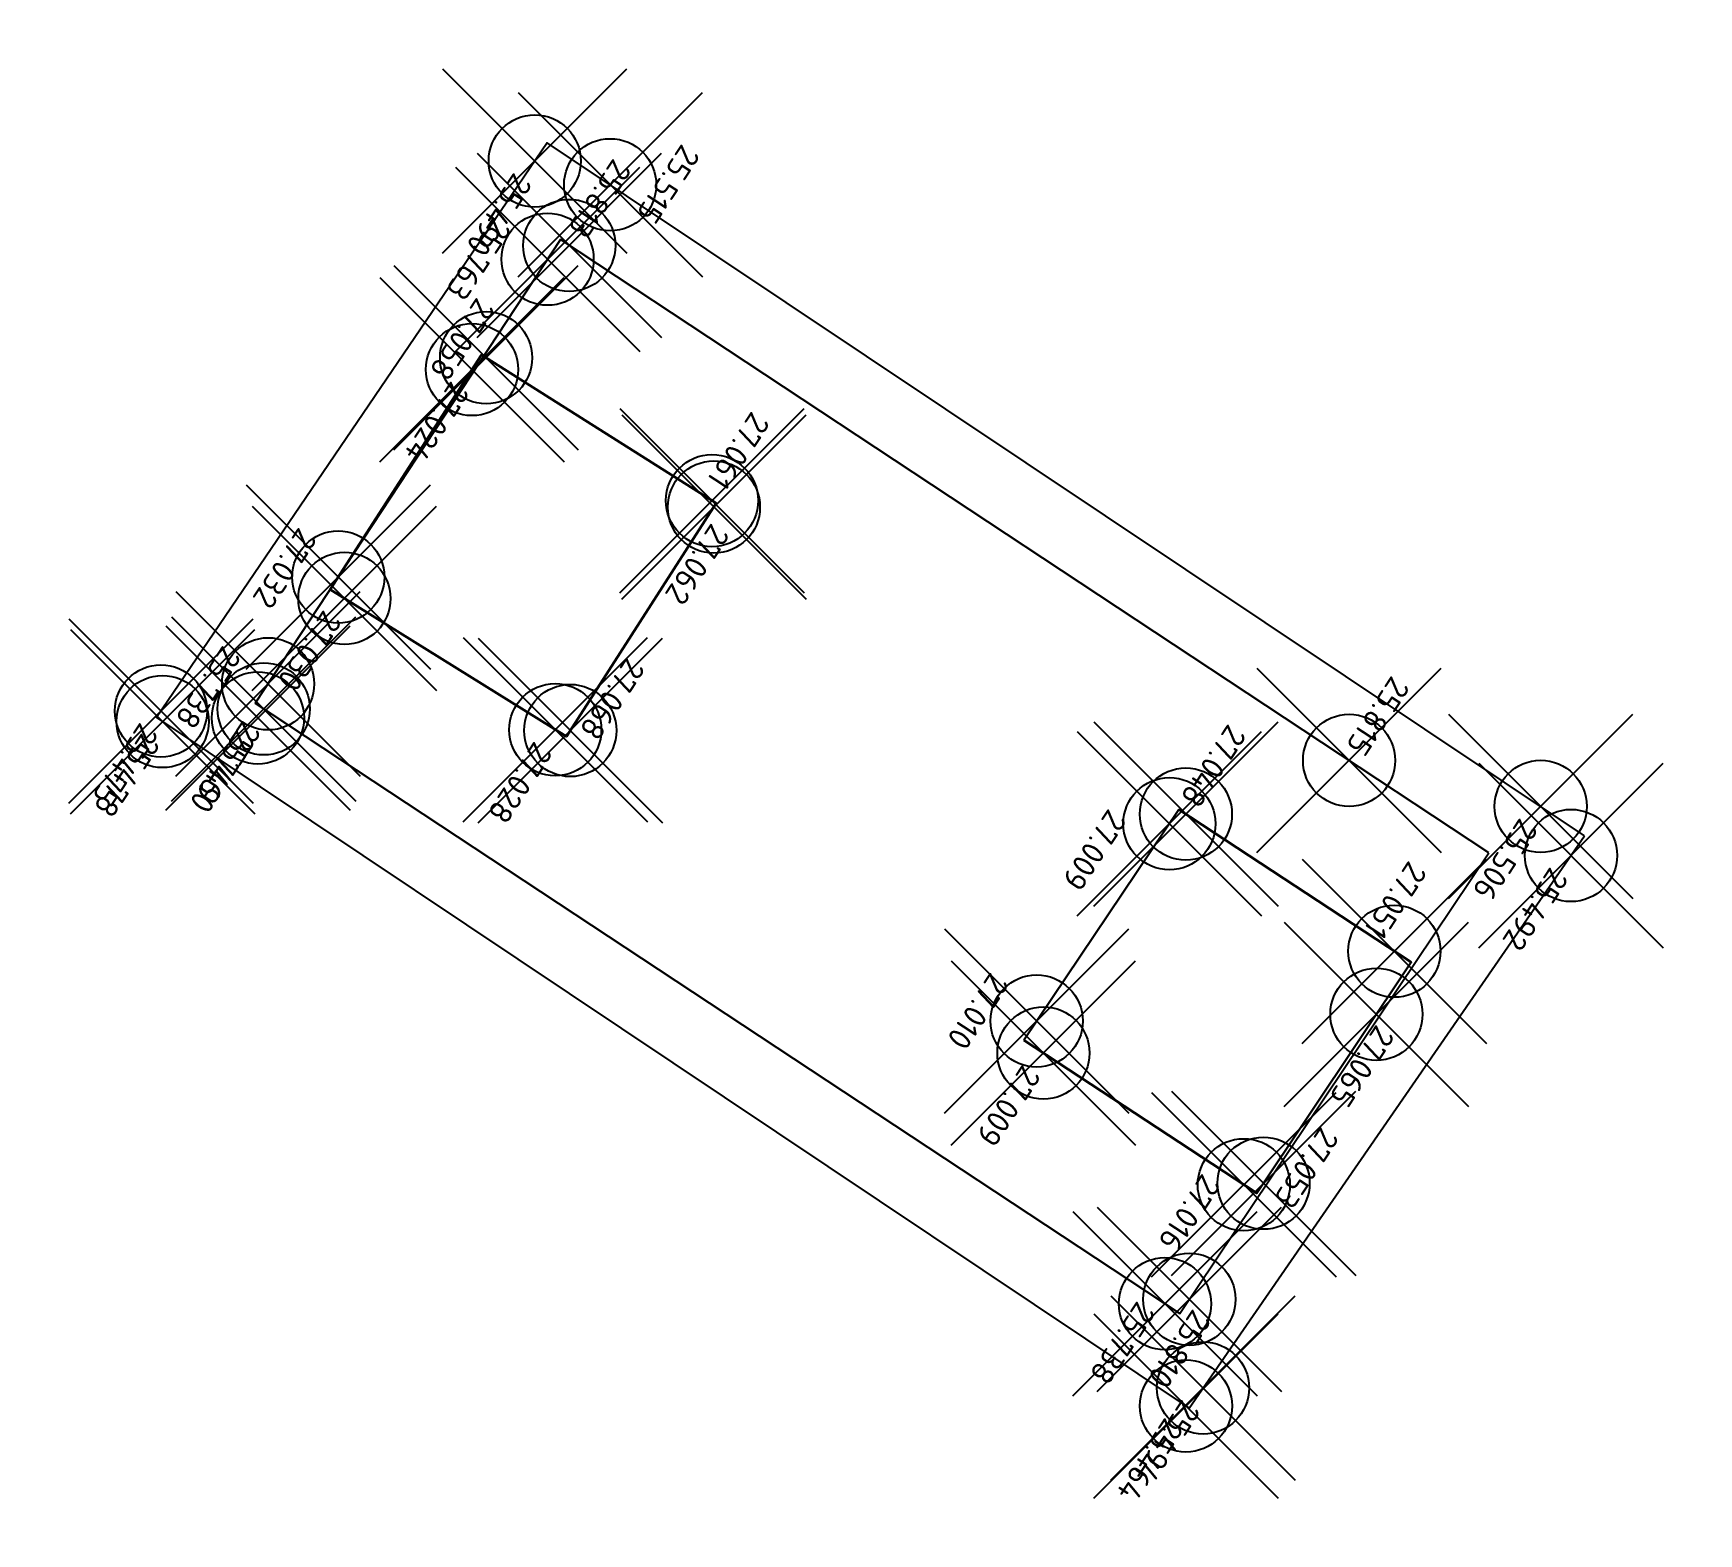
# Model space of a CAD drawing. Header units: millimetres. Extents: x 3214760 to 3224023, y 538957 to 542465.
# Drawn here: x 3221896.742 to 3221900.356, y 541116.384 to 541119.639 of the extents above; entities that cross this region are included whole.
import ezdxf

# ---------------------------------------------------------------- set-up
doc = ezdxf.new("R2010")
doc.units = ezdxf.units.MM
doc.header["$PDMODE"] = 35
doc.header["$PDSIZE"] = 0.2
doc.layers.add('Отметки фундамента', color=7, linetype='Continuous')
doc.layers.add('Фундамент', color=7, linetype='Continuous')
doc.styles.add('СПДС', font='isocpeur.ttf')

msp = doc.modelspace()

# ---------------------------------------------------------------- texts
at = {"layer": 'Отметки фундамента', "color": 2, "style": 'СПДС'}
for s, p in [('25.515', (3221898.1499, 541119.4019, 53.8609)), ('25.490', (3221897.7857, 541119.3398, 53.8358)), ('25.475', (3221896.9747, 541118.1468, 53.8212)), ('25.478', (3221896.9782, 541118.1238, 53.8238)), ('25.460', (3221897.185, 541118.1315, 53.806)), ('25.506', (3221899.9683, 541117.9398, 53.852)), ('25.492', (3221900.0341, 541117.8331, 53.8378)), ('25.494', (3221899.2357, 541116.6782, 53.8395)), ('25.464', (3221899.1986, 541116.639, 53.8096))]:
    msp.add_text(s, height=0.05, rotation=236.6461, dxfattribs=at).set_placement(p)
at = {"layer": 'Отметки фундамента', "color": 1, "style": 'СПДС'}
for s, p in [('25.813', (3221898.0013, 541119.3704, 54.1585)), ('25.763', (3221897.7407, 541119.2425, 54.109)), ('27.058', (3221897.7051, 541119.0688, 55.4038)), ('27.024', (3221897.6495, 541118.8874, 55.3695)), ('27.061', (3221898.3015, 541118.8217, 55.407)), ('27.032', (3221897.3189, 541118.5702, 55.3777)), ('27.062', (3221898.2141, 541118.5792, 55.408)), ('27.030', (3221897.3727, 541118.3909, 55.3764)), ('25.738', (3221897.1543, 541118.3139, 54.0844)), ('27.068', (3221898.0307, 541118.2888, 55.4138)), ('25.815', (3221899.69, 541118.2481, 54.1605)), ('25.749', (3221897.1976, 541118.1513, 54.0948)), ('27.048', (3221899.3354, 541118.1437, 55.3935)), ('27.028', (3221897.8301, 541118.1061, 55.3743)), ('27.009', (3221899.0756, 541117.9596, 55.3547)), ('27.051', (3221899.7273, 541117.847, 55.3971)), ('27.010', (3221898.82, 541117.6051, 55.3555)), ('27.065', (3221899.6571, 541117.4915, 55.4107)), ('27.009', (3221898.8894, 541117.4047, 55.3552)), ('27.053', (3221899.5364, 541117.2706, 55.3993)), ('27.016', (3221899.2794, 541117.1685, 55.3622)), ('25.738', (3221899.138, 541116.8919, 54.0841)), ('25.810', (3221899.259, 541116.8744, 54.1557))]:
    msp.add_text(s, height=0.05, rotation=236.6461, dxfattribs=at).set_placement(p)

# ---------------------------------------------------------------- linework, layer by layer
at = {"layer": 'Отметки фундамента', "color": 2}
for p in [(3221897.8304, 541119.3622, 53.8358), (3221897.994, 541119.3106, 53.8609), (3221897.0193, 541118.1692, 53.8212), (3221897.0229, 541118.1462, 53.8238), (3221897.2297, 541118.154, 53.806), (3221900.013, 541117.9622, 53.852), (3221900.0788, 541117.8556, 53.8378), (3221899.2804, 541116.7006, 53.8395), (3221899.2433, 541116.6615, 53.8096)]:
    msp.add_point(p, dxfattribs=at)
at = {"layer": 'Отметки фундамента', "color": 1}
for p in [(3221897.9052, 541119.179, 54.1585), (3221897.8581, 541119.1492, 54.109), (3221897.7248, 541118.9354, 55.4038), (3221897.6942, 541118.9098, 55.3695), (3221898.2149, 541118.6255, 55.407), (3221898.219, 541118.6115, 55.408), (3221897.404, 541118.4598, 55.3777), (3221897.4174, 541118.4133, 55.3764), (3221897.2518, 541118.228, 54.0844), (3221897.2423, 541118.1737, 54.0948), (3221897.8748, 541118.1285, 55.3743), (3221897.9075, 541118.1268, 55.4138), (3221899.5973, 541118.0619, 54.1605), (3221899.2431, 541117.9455, 55.3935), (3221899.2074, 541117.9246, 55.3547), (3221899.6955, 541117.648, 55.3971), (3221899.6566, 541117.5112, 55.4107), (3221898.9194, 541117.4967, 55.3555), (3221898.9341, 541117.4272, 55.3552), (3221899.3689, 541117.1413, 55.3622), (3221899.4116, 541117.1447, 55.3993), (3221899.1977, 541116.8833, 54.0841), (3221899.2506, 541116.8929, 54.1557)]:
    msp.add_point(p, dxfattribs=at)
at = {"layer": 'Фундамент', "color": 251, "true_color": 0x636466, "elevation": 53.796}
msp.add_lwpolyline([(3221900.1084, 541117.8985), (3221897.8574, 541119.4019), (3221897.0097, 541118.155), (3221899.2501, 541116.6569)], close=True, dxfattribs=at)
at = {"layer": 'Фундамент', "color": 18, "true_color": 0x000000, "elevation": 54.096}
msp.add_lwpolyline([(3221899.9007, 541117.8616), (3221897.886, 541119.1917), (3221897.2239, 541118.1858), (3221899.2299, 541116.8621)], close=True, dxfattribs=at)
at = {"layer": 'Фундамент', "color": 18, "lineweight": 30, "true_color": 0x000000, "elevation": 55.396}
for points in [[(3221897.3865, 541118.4325), (3221897.8989, 541118.1135), (3221898.2242, 541118.6197), (3221897.7147, 541118.9417)], [(3221898.8915, 541117.4552), (3221899.397, 541117.1229), (3221899.732, 541117.624), (3221899.2282, 541117.9554)]]:
    msp.add_lwpolyline(points, close=True, dxfattribs=at)

msp.set_redraw_order([(e.dxf.handle, doc.entitydb.next_handle()) for e in msp.query("TEXT MTEXT ATTDEF DIMENSION ARC_DIMENSION")])  # texts and dimensions are drawn at this point

doc.saveas('drawing.dxf')
